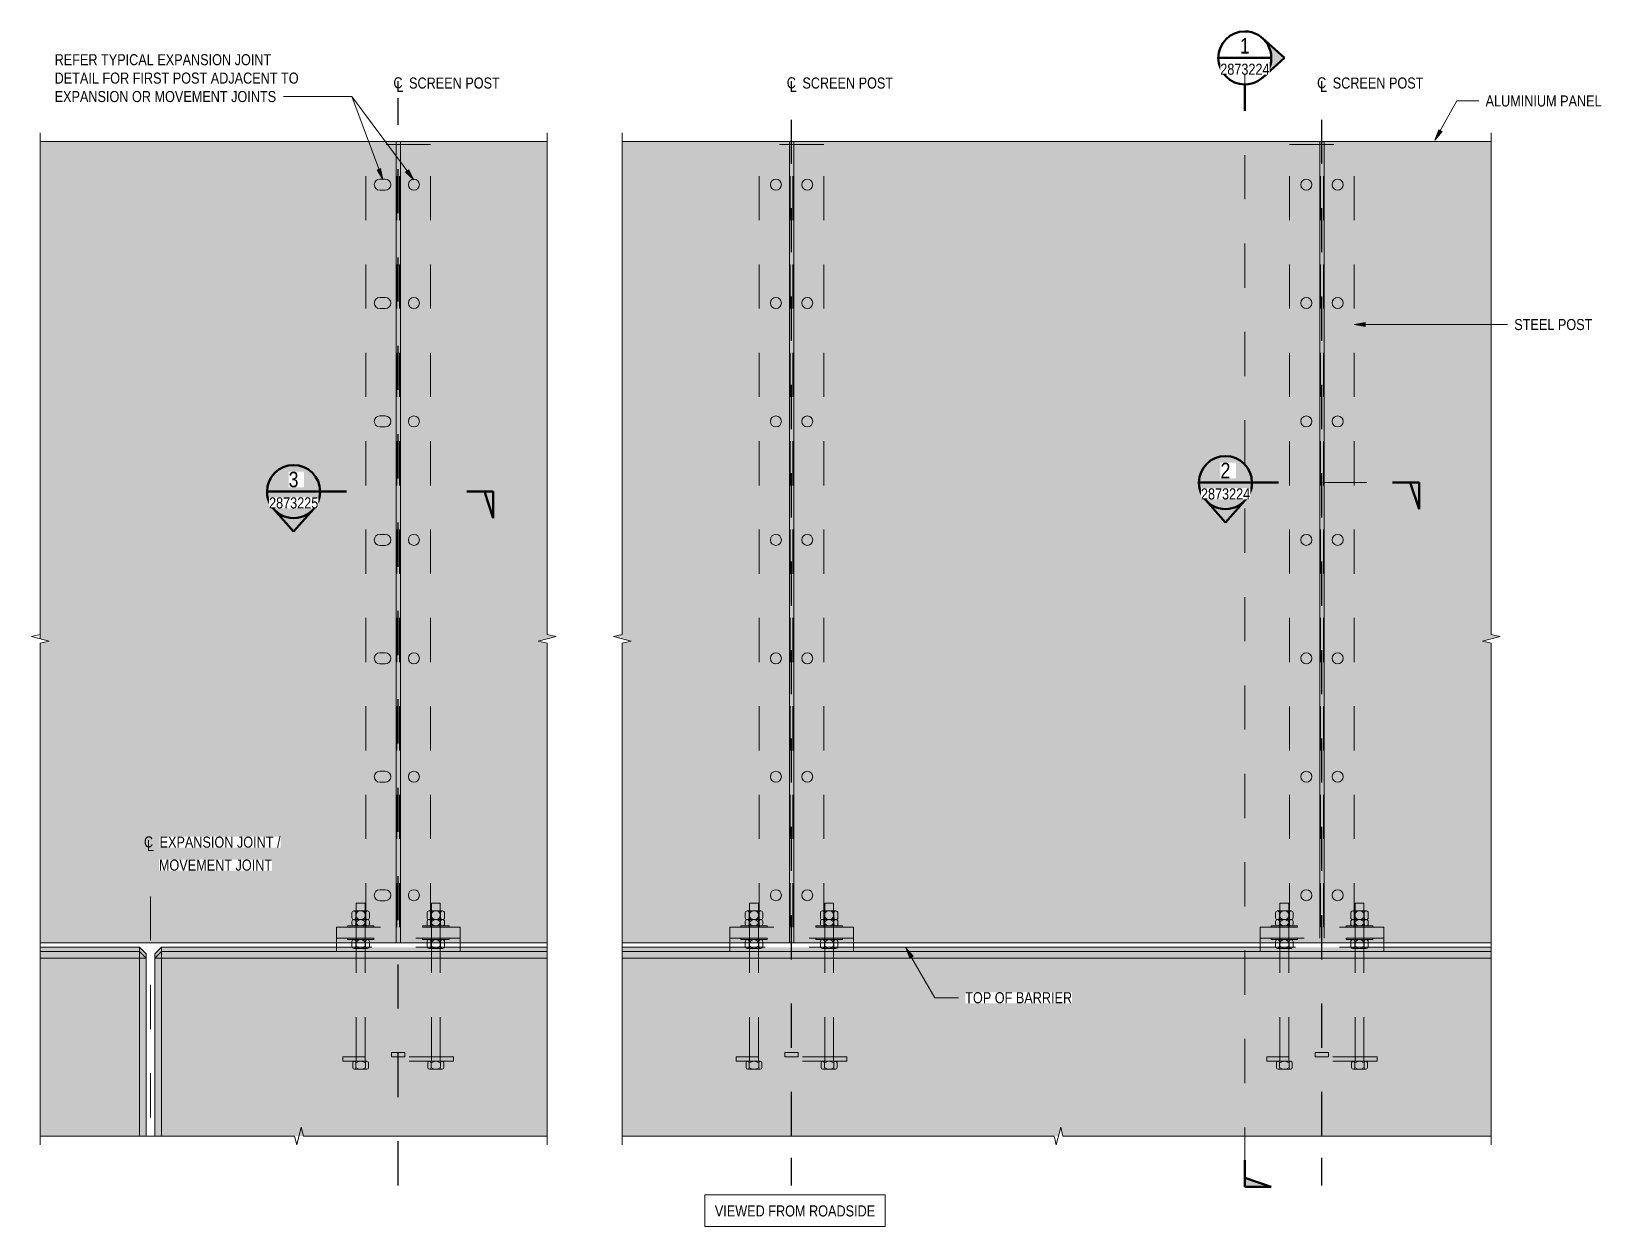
# Model space of a CAD drawing. Header units: metres. Extents: x 2.5 to 15.5, y -5.5 to 5.4.
# Drawn here: x 4.738 to 8.291, y -3.149 to -0.444 of the extents above; entities that cross this region are included whole.
import ezdxf

# ---------------------------------------------------------------- set-up
doc = ezdxf.new("R2010")
doc.units = ezdxf.units.M
for name, pattern in [('Dot_Section Line', [0.02, 0, -0.02]), ('JacobsCenter', [0.015, 0.009, -0.0015, 0.003, -0.0015]), ('JacobsDash', [0.0045, 0.003, -0.0015])]:
    doc.linetypes.add(name, pattern=pattern)
for name, color, linetype, lineweight in [('A-ANNO-NOTE', 7, 'Continuous', 9), ('A-DETL', 7, 'Continuous', 13), ('A-DETL-GENF', 7, 'Continuous', 9), ('G-ANNO-SYMB', 7, 'Continuous', 9), ('G-ANNO-TEXT', 7, 'Continuous', 9)]:
    doc.layers.add(name, color=color, linetype=linetype, lineweight=lineweight)
doc.styles.add('Arial Narrow_1', font='ARIALN.TTF', dxfattribs={"height": 0.0025})
doc.styles.add('Arial Narrow_3', font='ARIALN.TTF', dxfattribs={"height": 0.025})
doc.styles.add('Arial Narrow_4', font='ARIALN.TTF', dxfattribs={"height": 0.035})

msp = doc.modelspace()

# ---------------------------------------------------------------- texts
at = {"layer": 'G-ANNO-TEXT', "insert": (4.7907985, -0.4959817), "char_height": 0.025, "attachment_point": 1, "style": 'Arial Narrow_3', "bg_fill": 3, "box_fill_scale": 1, "bg_fill_color": 256, "bg_fill_true_color": 13158600, "bg_fill_transparency": 0}
msp.add_mtext('REFER TYPICAL EXPANSION JOINT ', dxfattribs=at)

# ---------------------------------------------------------------- blocks, each defined once
blk = doc.blocks.new('CS_DET_BreakLine_ViewScale1 - CS_Std BreakLine-6057638-DRG-2873224 - TYPICAL ELEVATION SCREEN POSTS')
at = {"layer": 'A-DETL-GENF', "lineweight": 18}
for p, q in [((0.0238, 0), (0.5754, 0)), ((0.5754, 0), (0.5804, -0.02)), ((0.5804, -0.02), (0.5904, 0.02)), ((0.5904, 0.02), (0.5954, 0)), ((0.5954, 0), (1.1708, 0))]:
    blk.add_line(p, q, dxfattribs=at)
blk = doc.blocks.new('CS_DET_BreakLine_ViewScale1 - CS_Std BreakLine-5790251-DRG-2873224 - TYPICAL ELEVATION SCREEN POSTS')
at = {"layer": 'A-DETL-GENF', "lineweight": 18}
for p, q in [((0.0078, 0), (0.9769, 0)), ((0.9769, 0), (0.9819, -0.02)), ((0.9819, -0.02), (0.9919, 0.02)), ((0.9919, 0.02), (0.9969, 0)), ((0.9969, 0), (1.9738, 0))]:
    blk.add_line(p, q, dxfattribs=at)
blk = doc.blocks.new('CS_DET_BreakLine_ViewScale1 - CS_Std BreakLine-6057636-DRG-2873224 - TYPICAL ELEVATION SCREEN POSTS')
at = {"layer": 'A-DETL-GENF', "lineweight": 18}
for p, q in [((1.1153, 0), (-0.02, 0)), ((1.1203, 0.02), (1.1153, 0)), ((1.1303, -0.02), (1.1203, 0.02)), ((1.1353, 0), (1.1303, -0.02)), ((2.2707, 0), (1.1353, 0))]:
    blk.add_line(p, q, dxfattribs=at)
blk = doc.blocks.new('CS_DET_BreakLine_ViewScale1 - CS_Std BreakLine-6057637-DRG-2873224 - TYPICAL ELEVATION SCREEN POSTS')
at = {"layer": 'A-DETL-GENF', "lineweight": 18}
for p, q in [((-0.02, 0), (1.1153, 0)), ((1.1153, 0), (1.1203, -0.02)), ((1.1203, -0.02), (1.1303, 0.02)), ((1.1303, 0.02), (1.1353, 0)), ((1.1353, 0), (2.2707, 0))]:
    blk.add_line(p, q, dxfattribs=at)
blk = doc.blocks.new('CS_DET_BreakLine_ViewScale1 - CS_Std BreakLine-V1-DRG-2873224 - TYPICAL ELEVATION SCREEN POSTS')
at = {"layer": 'A-DETL-GENF', "lineweight": 18}
for p, q in [((-0.02, 0), (1.1153, 0)), ((1.1153, 0), (1.1203, -0.02)), ((1.1203, -0.02), (1.1303, 0.02)), ((1.1303, 0.02), (1.1353, 0)), ((1.1353, 0), (2.2707, 0))]:
    blk.add_line(p, q, dxfattribs=at)
blk = doc.blocks.new('CS_Annot_Centreline Symbol4 - CS_Annot_Centreline Symbol-6057300-DRG-2873224 - TYPICAL ELEVATION SCREEN POSTS')
at = {"layer": 'A-ANNO-NOTE', "char_height": 0.0025, "attachment_point": 1, "style": 'Arial Narrow_1'}
for s, insert, width in [('C  ', (-0.00109, 0.00476), 0.0044093), ('L', (-0.00041, 0.00392), 0.0019241)]:
    blk.add_mtext(s, dxfattribs=dict(at, insert=insert, width=width))
blk = doc.blocks.new('Drafting View - sectionTail-4870194-DRG-2873224 - TYPICAL ELEVATION SCREEN POSTS')
at = {"layer": 'G-ANNO-SYMB'}
blk.add_hatch(color=256, dxfattribs=at).paths.add_polyline_path([(-0.006, 0.006), (-0.004, 0), (-0.006, 0)])
at = {"layer": 'G-ANNO-SYMB', "lineweight": 50}
for p, q in [((-0.006, 0.006), (-0.006, 0)), ((-0.004, 0), (-0.006, 0.006)), ((-0.006, 0), (-0.004, 0)), ((-0.006, 0), (0, 0))]:
    blk.add_line(p, q, dxfattribs=at)
blk = doc.blocks.new('Drafting View - SectionHead-4898858-DRG-2873224 - TYPICAL ELEVATION SCREEN POSTS')
at = {"layer": 'G-ANNO-SYMB'}
h = blk.add_hatch(color=256, dxfattribs=at)
edge = h.paths.add_edge_path()
edge.add_line((-0.002, 0.009), (0.00247, 0.004))
edge.add_arc((-0.002, 0), 0.006, 41.8277, 138.1723)
edge.add_line((-0.00647, 0.004), (-0.002, 0.009))
at = {"layer": 'G-ANNO-SYMB', "lineweight": 50}
for p, q in [((-0.002, 0.009), (-0.00647, 0.004)), ((0.00247, 0.004), (-0.002, 0.009)), ((0.004, 0), (0.01, 0))]:
    blk.add_line(p, q, dxfattribs=at)
for start, end in [(360, 180), (180, 360)]:
    blk.add_arc((-0.002, 0), 0.006, start, end, dxfattribs=at)

# ---------------------------------------------------------------- hatches: boundary and pattern name
at = {"layer": 'A-DETL-GENF', "true_color": 0xebebeb}
for points in [[(5.3386461, -2.5067382), (5.9052423, -2.5067382), (5.9052423, -1.8289896), (5.8852423, -1.8239896), (5.9252423, -1.8139896), (5.9052423, -1.8089896), (5.9052423, -0.6936531), (4.7582423, -0.6936531), (4.7582423, -1.8189896), (4.7782423, -1.8239896), (4.7582423, -1.8289896), (4.7582423, -2.5067382), (4.7782423, -2.5067382)], [(6.0752423, -2.5067382), (8.0412423, -2.5067382), (8.0412423, -1.8289896), (8.0212423, -1.8239896), (8.0612423, -1.8139896), (8.0412423, -1.8089896), (8.0412423, -0.6936531), (6.0752423, -0.6936531), (6.0752423, -1.8089896), (6.0552423, -1.8139896), (6.0952423, -1.8239896), (6.0752423, -1.8289896)]]:
    msp.add_hatch(color=7, dxfattribs=at).paths.add_polyline_path(points)
at = {"layer": 'A-DETL-GENF', "true_color": 0xffffff}
for points in [[(4.9978378, -2.9443261), (4.9978378, -2.5317382), (4.9828378, -2.5167382), (4.7582423, -2.5167382), (4.7582423, -2.9443261)], [(5.3536461, -2.9443261), (5.9052423, -2.9443261), (5.9052423, -2.5167382), (5.0328378, -2.5167382), (5.0178378, -2.5319563), (5.0178378, -2.9443261), (5.3436461, -2.9443261)], [(8.0412423, -2.9443261), (8.0412423, -2.5167382), (6.0752423, -2.5167382), (6.0752423, -2.9443261), (7.0621461, -2.9443261), (7.0671461, -2.9243261), (7.0721461, -2.9443261), (7.7982423, -2.9443261)]]:
    msp.add_hatch(color=7, dxfattribs=at).paths.add_polyline_path(points)
at = {"layer": 'G-ANNO-TEXT'}
for points in [[(7.9140618, -0.690791), (7.9301171, -0.6711273), (7.9224235, -0.6668219)], [(5.5331056, -0.7796212), (5.5284956, -0.7546576), (5.5202355, -0.7577398)], [(5.6035265, -0.7801217), (5.5921091, -0.7574485), (5.585043, -0.7627209)], [(7.7311221, -1.1077762), (7.7561221, -1.1121844), (7.7561221, -1.1033681)], [(6.7167799, -2.5180107), (6.7255377, -2.5418378), (6.7331589, -2.5374055)]]:
    msp.add_hatch(color=256, dxfattribs=at).paths.add_polyline_path(points)

# ---------------------------------------------------------------- linework, layer by layer
at = {"layer": 'A-DETL', "linetype": 'JacobsCenter', "lineweight": 25}
for p, q in [((5.5682423, -3.0558361), (5.5682423, -0.5958361)), ((6.4582423, -2.9443261), (6.4582423, -0.5958361)), ((7.6582423, -2.9443261), (7.6582423, -0.5958361)), ((6.4582423, -3.0558361), (6.4582423, -2.9936384)), ((7.6582423, -3.0558361), (7.6582423, -2.9936384))]:
    msp.add_line(p, q, dxfattribs=at)
at = {"layer": 'A-DETL', "lineweight": 9}
for p, q in [((5.9052423, -0.6936531), (4.7582423, -0.6936531)), ((5.5632423, -2.5067382), (5.5632423, -0.6936531)), ((5.5732423, -2.5067382), (5.5732423, -0.6936531)), ((8.0412423, -0.6936531), (6.0752423, -0.6936531)), ((6.4532423, -2.5067382), (6.4532423, -0.6936531)), ((6.4632423, -2.5067382), (6.4632423, -0.6936531)), ((7.6532423, -2.4967382), (7.6532423, -0.6936531)), ((7.6632423, -2.4967382), (7.6632423, -0.6936531)), ((4.7582423, -1.8089896), (4.7582423, -1.8189896)), ((4.7582423, -2.5067382), (5.9052423, -2.5067382)), ((6.0752423, -2.5067382), (8.0412423, -2.5067382))]:
    msp.add_line(p, q, dxfattribs=at)
at = {"layer": 'A-DETL', "linetype": 'JacobsDash', "lineweight": 9}
for p, q in [((5.4952423, -2.4717382), (5.4952423, -0.7004807)), ((5.6412423, -0.7004807), (5.4952423, -0.7004807)), ((5.5650423, -2.4717382), (5.5650423, -0.7004807)), ((5.5714423, -2.4717382), (5.5714423, -0.7004807)), ((5.6412423, -2.4717382), (5.6412423, -0.7004807)), ((6.3852423, -2.4717382), (6.3852423, -0.7004807)), ((6.5312423, -0.7004807), (6.3852423, -0.7004807)), ((6.4550423, -2.4717382), (6.4550423, -0.7004807)), ((6.4614423, -2.4717382), (6.4614423, -0.7004807)), ((6.5312423, -2.4717382), (6.5312423, -0.7004807)), ((7.5852423, -2.4717382), (7.5852423, -0.7004807)), ((7.5852423, -0.7004807), (7.7312423, -0.7004807)), ((7.6550423, -2.4717382), (7.6550423, -0.7004807)), ((7.6614423, -2.4717382), (7.6614423, -0.7004807)), ((7.7312423, -2.4717382), (7.7312423, -0.7004807)), ((5.4282423, -2.4717382), (5.7082423, -2.4717382)), ((5.4282423, -2.4717382), (5.4282423, -2.4967382)), ((5.7082423, -2.4717382), (5.7082423, -2.4967382)), ((6.3182423, -2.4717382), (6.5982423, -2.4717382)), ((6.3182423, -2.4717382), (6.3182423, -2.4967382)), ((6.5982423, -2.4717382), (6.5982423, -2.4967382)), ((7.7982423, -2.4717382), (7.5182423, -2.4717382)), ((7.5182423, -2.4717382), (7.5182423, -2.4967382)), ((7.7982423, -2.4717382), (7.7982423, -2.4967382)), ((5.7082423, -2.4967382), (5.4282423, -2.4967382)), ((5.7082423, -2.5167382), (5.4282423, -2.5167382)), ((6.5982423, -2.4967382), (6.3182423, -2.4967382)), ((6.5982423, -2.5167382), (6.3182423, -2.5167382)), ((7.5182423, -2.4967382), (7.7982423, -2.4967382)), ((7.7982423, -2.5167382), (7.5182423, -2.5167382))]:
    msp.add_line(p, q, dxfattribs=at)
at = {"layer": 'A-DETL', "lineweight": 18}
for p, q in [((5.5390336, -0.7786215), (5.5265336, -0.7786215)), ((5.5265336, -0.8036215), (5.5390336, -0.8036215)), ((5.5390336, -1.0466215), (5.5265336, -1.0466215)), ((5.5265336, -1.0716215), (5.5390336, -1.0716215)), ((5.5390336, -1.3146215), (5.5265336, -1.3146215)), ((5.5265336, -1.3396215), (5.5390336, -1.3396215)), ((5.5390336, -1.5826215), (5.5265336, -1.5826215)), ((5.5265336, -1.6076215), (5.5390336, -1.6076215)), ((5.5390336, -1.8506215), (5.5265336, -1.8506215)), ((5.5265336, -1.8756215), (5.5390336, -1.8756215)), ((5.5390336, -2.1186215), (5.5265336, -2.1186215)), ((5.5265336, -2.1436215), (5.5390336, -2.1436215)), ((5.5390336, -2.3866215), (5.5265336, -2.3866215)), ((5.5265336, -2.4116215), (5.5390336, -2.4116215)), ((5.4635063, -2.4390382), (5.4635063, -2.4499702)), ((5.4679403, -2.4346042), (5.4985443, -2.4346042)), ((5.4723743, -2.4390382), (5.4723743, -2.4499702)), ((5.4723743, -2.4435066), (5.4723743, -2.4455019)), ((5.4932423, -2.4174599), (5.4732423, -2.4174599)), ((5.4732423, -2.4174599), (5.4732423, -2.5183334)), ((5.4932423, -2.4174599), (5.4932423, -2.5177884)), ((5.4941103, -2.4390382), (5.4941103, -2.4499702)), ((5.4941103, -2.4435066), (5.4941103, -2.4455019)), ((5.5029783, -2.4390382), (5.5029783, -2.4499702)), ((5.6335063, -2.4390382), (5.6335063, -2.4499702)), ((5.6379403, -2.4346042), (5.6685443, -2.4346042)), ((5.6423743, -2.4390382), (5.6423743, -2.4499702)), ((5.6423743, -2.4435066), (5.6423743, -2.4455019)), ((5.6432423, -2.4174599), (5.6632423, -2.4174599)), ((5.6432423, -2.4174599), (5.6432423, -2.5177884)), ((5.6632423, -2.4174599), (5.6632423, -2.5183334)), ((5.6641103, -2.4390382), (5.6641103, -2.4499702)), ((5.6641103, -2.4435066), (5.6641103, -2.4455019)), ((5.6729783, -2.4390382), (5.6729783, -2.4499702)), ((6.3535063, -2.4390382), (6.3535063, -2.4499702)), ((6.3579403, -2.4346042), (6.3885443, -2.4346042)), ((6.3623743, -2.4390382), (6.3623743, -2.4499702)), ((6.3623743, -2.4435066), (6.3623743, -2.4455019)), ((6.3832423, -2.4174599), (6.3632423, -2.4174599)), ((6.3632423, -2.4174599), (6.3632423, -2.5183334)), ((6.3832423, -2.4174599), (6.3632423, -2.4174599)), ((6.3832423, -2.4174599), (6.3832423, -2.5177884)), ((6.3841103, -2.4390382), (6.3841103, -2.4499702)), ((6.3841103, -2.4435066), (6.3841103, -2.4455019)), ((6.3929783, -2.4390382), (6.3929783, -2.4499702)), ((6.5235063, -2.4390382), (6.5235063, -2.4499702)), ((6.5279403, -2.4346042), (6.5585443, -2.4346042)), ((6.5323743, -2.4390382), (6.5323743, -2.4499702)), ((6.5323743, -2.4435066), (6.5323743, -2.4455019)), ((6.5332423, -2.4174599), (6.5532423, -2.4174599)), ((6.5332423, -2.4174599), (6.5332423, -2.5177884)), ((6.5332423, -2.4174599), (6.5532423, -2.4174599)), ((6.5532423, -2.4174599), (6.5532423, -2.5183334)), ((6.5541103, -2.4390382), (6.5541103, -2.4499702)), ((6.5541103, -2.4435066), (6.5541103, -2.4455019)), ((6.5629783, -2.4390382), (6.5629783, -2.4499702)), ((7.5535063, -2.4390382), (7.5535063, -2.4499702)), ((7.5579403, -2.4346042), (7.5885443, -2.4346042)), ((7.5623743, -2.4390382), (7.5623743, -2.4499702)), ((7.5623743, -2.4435066), (7.5623743, -2.4455019)), ((7.5832423, -2.4174599), (7.5632423, -2.4174599)), ((7.5632423, -2.4174599), (7.5632423, -2.5183334)), ((7.5832423, -2.4174599), (7.5832423, -2.5177884)), ((7.5841103, -2.4390382), (7.5841103, -2.4499702)), ((7.5841103, -2.4435066), (7.5841103, -2.4455019)), ((7.5929783, -2.4390382), (7.5929783, -2.4499702)), ((7.7235063, -2.4390382), (7.7235063, -2.4499702)), ((7.7279403, -2.4346042), (7.7585443, -2.4346042)), ((7.7323743, -2.4390382), (7.7323743, -2.4499702)), ((7.7323743, -2.4435066), (7.7323743, -2.4455019)), ((7.7332423, -2.4174599), (7.7532423, -2.4174599)), ((7.7332423, -2.4174599), (7.7332423, -2.5177884)), ((7.7532423, -2.4174599), (7.7532423, -2.5183334)), ((7.7541103, -2.4390382), (7.7541103, -2.4499702)), ((7.7541103, -2.4435066), (7.7541103, -2.4455019)), ((7.7629783, -2.4390382), (7.7629783, -2.4499702)), ((5.5132423, -2.4687382), (5.4532423, -2.4687382)), ((5.4532423, -2.4687382), (5.4532423, -2.4717382)), ((5.4532423, -2.4717382), (5.5132423, -2.4717382)), ((5.4635063, -2.4588382), (5.4635063, -2.4643042)), ((5.4679403, -2.4544042), (5.4985443, -2.4544042)), ((5.4679403, -2.4544042), (5.4985443, -2.4544042)), ((5.4679403, -2.4544042), (5.4985443, -2.4544042)), ((5.4679403, -2.4687382), (5.4985443, -2.4687382)), ((5.4679403, -2.4687382), (5.4985443, -2.4687382)), ((5.4723743, -2.4578406), (5.4723743, -2.4598359)), ((5.4723743, -2.4588382), (5.4723743, -2.4643042)), ((5.4941103, -2.4578406), (5.4941103, -2.4598359)), ((5.4941103, -2.4588382), (5.4941103, -2.4643042)), ((5.5029783, -2.4588382), (5.5029783, -2.4643042)), ((5.5132423, -2.4717382), (5.5132423, -2.4687382)), ((5.6232423, -2.4687382), (5.6832423, -2.4687382)), ((5.6232423, -2.4717382), (5.6232423, -2.4687382)), ((5.6832423, -2.4717382), (5.6232423, -2.4717382)), ((5.6335063, -2.4588382), (5.6335063, -2.4643042)), ((5.6379403, -2.4544042), (5.6685443, -2.4544042)), ((5.6379403, -2.4544042), (5.6685443, -2.4544042)), ((5.6379403, -2.4544042), (5.6685443, -2.4544042)), ((5.6379403, -2.4687382), (5.6685443, -2.4687382)), ((5.6379403, -2.4687382), (5.6685443, -2.4687382)), ((5.6423743, -2.4578406), (5.6423743, -2.4598359)), ((5.6423743, -2.4588382), (5.6423743, -2.4643042)), ((5.6641103, -2.4578406), (5.6641103, -2.4598359)), ((5.6641103, -2.4588382), (5.6641103, -2.4643042)), ((5.6729783, -2.4588382), (5.6729783, -2.4643042)), ((5.6832423, -2.4687382), (5.6832423, -2.4717382)), ((6.4032423, -2.4687382), (6.3432423, -2.4687382)), ((6.3432423, -2.4687382), (6.3432423, -2.4717382)), ((6.3432423, -2.4717382), (6.4032423, -2.4717382)), ((6.3535063, -2.4588382), (6.3535063, -2.4643042)), ((6.3579403, -2.4544042), (6.3885443, -2.4544042)), ((6.3579403, -2.4544042), (6.3885443, -2.4544042)), ((6.3579403, -2.4544042), (6.3885443, -2.4544042)), ((6.3579403, -2.4687382), (6.3885443, -2.4687382)), ((6.3579403, -2.4687382), (6.3885443, -2.4687382)), ((6.3623743, -2.4578406), (6.3623743, -2.4598359)), ((6.3623743, -2.4588382), (6.3623743, -2.4643042)), ((6.3841103, -2.4578406), (6.3841103, -2.4598359)), ((6.3841103, -2.4588382), (6.3841103, -2.4643042)), ((6.3929783, -2.4588382), (6.3929783, -2.4643042)), ((6.4032423, -2.4717382), (6.4032423, -2.4687382)), ((6.5132423, -2.4687382), (6.5732423, -2.4687382)), ((6.5132423, -2.4717382), (6.5132423, -2.4687382)), ((6.5732423, -2.4717382), (6.5132423, -2.4717382)), ((6.5235063, -2.4588382), (6.5235063, -2.4643042)), ((6.5279403, -2.4544042), (6.5585443, -2.4544042)), ((6.5279403, -2.4544042), (6.5585443, -2.4544042)), ((6.5279403, -2.4544042), (6.5585443, -2.4544042)), ((6.5279403, -2.4687382), (6.5585443, -2.4687382)), ((6.5279403, -2.4687382), (6.5585443, -2.4687382)), ((6.5323743, -2.4578406), (6.5323743, -2.4598359)), ((6.5323743, -2.4588382), (6.5323743, -2.4643042)), ((6.5541103, -2.4578406), (6.5541103, -2.4598359)), ((6.5541103, -2.4588382), (6.5541103, -2.4643042)), ((6.5629783, -2.4588382), (6.5629783, -2.4643042)), ((6.5732423, -2.4687382), (6.5732423, -2.4717382)), ((7.6032423, -2.4687382), (7.5432423, -2.4687382)), ((7.5432423, -2.4687382), (7.5432423, -2.4717382)), ((7.5432423, -2.4717382), (7.6032423, -2.4717382)), ((7.5535063, -2.4588382), (7.5535063, -2.4643042)), ((7.5579403, -2.4544042), (7.5885443, -2.4544042)), ((7.5579403, -2.4544042), (7.5885443, -2.4544042)), ((7.5579403, -2.4544042), (7.5885443, -2.4544042)), ((7.5579403, -2.4687382), (7.5885443, -2.4687382)), ((7.5579403, -2.4687382), (7.5885443, -2.4687382)), ((7.5623743, -2.4578406), (7.5623743, -2.4598359)), ((7.5623743, -2.4588382), (7.5623743, -2.4643042)), ((7.5841103, -2.4578406), (7.5841103, -2.4598359)), ((7.5841103, -2.4588382), (7.5841103, -2.4643042)), ((7.5929783, -2.4588382), (7.5929783, -2.4643042)), ((7.6032423, -2.4717382), (7.6032423, -2.4687382)), ((7.7132423, -2.4687382), (7.7732423, -2.4687382)), ((7.7132423, -2.4717382), (7.7132423, -2.4687382)), ((7.7732423, -2.4717382), (7.7132423, -2.4717382)), ((7.7235063, -2.4588382), (7.7235063, -2.4643042)), ((7.7279403, -2.4544042), (7.7585443, -2.4544042)), ((7.7279403, -2.4544042), (7.7585443, -2.4544042)), ((7.7279403, -2.4544042), (7.7585443, -2.4544042)), ((7.7279403, -2.4687382), (7.7585443, -2.4687382)), ((7.7279403, -2.4687382), (7.7585443, -2.4687382)), ((7.7323743, -2.4578406), (7.7323743, -2.4598359)), ((7.7323743, -2.4588382), (7.7323743, -2.4643042)), ((7.7541103, -2.4578406), (7.7541103, -2.4598359)), ((7.7541103, -2.4588382), (7.7541103, -2.4643042)), ((7.7629783, -2.4588382), (7.7629783, -2.4643042)), ((7.7732423, -2.4687382), (7.7732423, -2.4717382)), ((4.9828378, -2.5167382), (4.7582423, -2.5167382)), ((4.7582423, -2.5167382), (4.7582423, -2.9443261)), ((4.9978378, -2.5317382), (4.9828378, -2.5167382)), ((4.9828378, -2.5167382), (4.9828378, -2.9443261)), ((4.9828378, -2.5167382), (4.9978378, -2.5317382)), ((5.0328378, -2.5167382), (5.0178378, -2.5319563)), ((5.0178378, -2.5319563), (5.0328378, -2.5167382)), ((5.4282423, -2.5167382), (5.0328378, -2.5167382)), ((5.0328378, -2.5167382), (5.0328378, -2.9443261)), ((5.4532423, -2.4967382), (5.5132423, -2.4967382)), ((5.4532423, -2.4997382), (5.4532423, -2.4967382)), ((5.5132423, -2.4997382), (5.4532423, -2.4997382)), ((5.4635063, -2.5041722), (5.4635063, -2.5151042)), ((5.4679403, -2.4997382), (5.4985443, -2.4997382)), ((5.4679403, -2.5195382), (5.4985443, -2.5195382)), ((5.4679403, -2.5195382), (5.4985443, -2.5195382)), ((5.4679403, -2.5195382), (5.4985443, -2.5195382)), ((5.4723743, -2.5041722), (5.4723743, -2.5151042)), ((5.4723743, -2.5086406), (5.4723743, -2.5106359)), ((5.4941103, -2.5041722), (5.4941103, -2.5151042)), ((5.4941103, -2.5086406), (5.4941103, -2.5106359)), ((5.5029783, -2.5041722), (5.5029783, -2.5151042)), ((5.5132423, -2.4967382), (5.5132423, -2.4997382)), ((5.6232423, -2.4967382), (5.6232423, -2.4997382)), ((5.6832423, -2.4967382), (5.6232423, -2.4967382)), ((5.6232423, -2.4997382), (5.6832423, -2.4997382)), ((5.6335063, -2.5041722), (5.6335063, -2.5151042)), ((5.6379403, -2.4997382), (5.6685443, -2.4997382)), ((5.6379403, -2.5195382), (5.6685443, -2.5195382)), ((5.6379403, -2.5195382), (5.6685443, -2.5195382)), ((5.6379403, -2.5195382), (5.6685443, -2.5195382)), ((5.6423743, -2.5041722), (5.6423743, -2.5151042)), ((5.6423743, -2.5086406), (5.6423743, -2.5106359)), ((5.6641103, -2.5041722), (5.6641103, -2.5151042)), ((5.6641103, -2.5086406), (5.6641103, -2.5106359)), ((5.6729783, -2.5041722), (5.6729783, -2.5151042)), ((5.6832423, -2.4997382), (5.6832423, -2.4967382)), ((5.9052423, -2.5167382), (5.7082423, -2.5167382)), ((6.3182423, -2.5167382), (6.0752423, -2.5167382)), ((6.3432423, -2.4967382), (6.4032423, -2.4967382)), ((6.3432423, -2.4997382), (6.3432423, -2.4967382)), ((6.4032423, -2.4997382), (6.3432423, -2.4997382)), ((6.3535063, -2.5041722), (6.3535063, -2.5151042)), ((6.3579403, -2.4997382), (6.3885443, -2.4997382)), ((6.3579403, -2.5195382), (6.3885443, -2.5195382)), ((6.3579403, -2.5195382), (6.3885443, -2.5195382)), ((6.3579403, -2.5195382), (6.3885443, -2.5195382)), ((6.3623743, -2.5041722), (6.3623743, -2.5151042)), ((6.3623743, -2.5086406), (6.3623743, -2.5106359)), ((6.3841103, -2.5041722), (6.3841103, -2.5151042)), ((6.3841103, -2.5086406), (6.3841103, -2.5106359)), ((6.3929783, -2.5041722), (6.3929783, -2.5151042)), ((6.4032423, -2.4967382), (6.4032423, -2.4997382)), ((6.5132423, -2.4967382), (6.5132423, -2.4997382)), ((6.5732423, -2.4967382), (6.5132423, -2.4967382)), ((6.5132423, -2.4997382), (6.5732423, -2.4997382)), ((6.5235063, -2.5041722), (6.5235063, -2.5151042)), ((6.5279403, -2.4997382), (6.5585443, -2.4997382)), ((6.5279403, -2.5195382), (6.5585443, -2.5195382)), ((6.5279403, -2.5195382), (6.5585443, -2.5195382)), ((6.5279403, -2.5195382), (6.5585443, -2.5195382)), ((6.5323743, -2.5041722), (6.5323743, -2.5151042)), ((6.5323743, -2.5086406), (6.5323743, -2.5106359)), ((6.5541103, -2.5041722), (6.5541103, -2.5151042)), ((6.5541103, -2.5086406), (6.5541103, -2.5106359)), ((6.5629783, -2.5041722), (6.5629783, -2.5151042)), ((6.5732423, -2.4997382), (6.5732423, -2.4967382)), ((7.5182423, -2.5167382), (6.5982423, -2.5167382)), ((7.5432423, -2.4967382), (7.6032423, -2.4967382)), ((7.5432423, -2.4997382), (7.5432423, -2.4967382)), ((7.6032423, -2.4997382), (7.5432423, -2.4997382)), ((7.5535063, -2.5041722), (7.5535063, -2.5151042)), ((7.5579403, -2.4997382), (7.5885443, -2.4997382)), ((7.5579403, -2.5195382), (7.5885443, -2.5195382)), ((7.5579403, -2.5195382), (7.5885443, -2.5195382)), ((7.5579403, -2.5195382), (7.5885443, -2.5195382)), ((7.5623743, -2.5041722), (7.5623743, -2.5151042)), ((7.5623743, -2.5086406), (7.5623743, -2.5106359)), ((7.5841103, -2.5041722), (7.5841103, -2.5151042)), ((7.5841103, -2.5086406), (7.5841103, -2.5106359)), ((7.5929783, -2.5041722), (7.5929783, -2.5151042)), ((7.6032423, -2.4967382), (7.6032423, -2.4997382)), ((7.7132423, -2.4967382), (7.7132423, -2.4997382)), ((7.7732423, -2.4967382), (7.7132423, -2.4967382)), ((7.7132423, -2.4997382), (7.7732423, -2.4997382)), ((7.7235063, -2.5041722), (7.7235063, -2.5151042)), ((7.7279403, -2.4997382), (7.7585443, -2.4997382)), ((7.7279403, -2.5195382), (7.7585443, -2.5195382)), ((7.7279403, -2.5195382), (7.7585443, -2.5195382)), ((7.7279403, -2.5195382), (7.7585443, -2.5195382)), ((7.7323743, -2.5041722), (7.7323743, -2.5151042)), ((7.7323743, -2.5086406), (7.7323743, -2.5106359)), ((7.7541103, -2.5041722), (7.7541103, -2.5151042)), ((7.7541103, -2.5086406), (7.7541103, -2.5106359)), ((7.7629783, -2.5041722), (7.7629783, -2.5151042)), ((7.7732423, -2.4997382), (7.7732423, -2.4967382)), ((8.0412423, -2.5167382), (7.7982423, -2.5167382)), ((4.9828378, -2.5267382), (4.7582423, -2.5267382)), ((4.9980558, -2.5419563), (4.7582423, -2.5419563)), ((4.9828378, -2.5267382), (4.9978378, -2.5417382)), ((4.9978378, -2.9443261), (4.9978378, -2.5317382)), ((5.0178378, -2.5419563), (5.0328378, -2.5267382)), ((5.0178378, -2.5319563), (5.0178378, -2.9443261)), ((5.9052423, -2.5419563), (5.0178378, -2.5419563)), ((5.0328378, -2.5267382), (5.9052423, -2.5267382)), ((6.0752423, -2.5267382), (8.0412423, -2.5267382)), ((8.0412423, -2.5419563), (6.0752423, -2.5419563)), ((5.4652423, -2.7893004), (5.4652423, -2.7786904)), ((5.4689373, -2.7929954), (5.4963273, -2.7929954)), ((5.4726323, -2.7893004), (5.4726323, -2.7786904)), ((5.4938523, -2.7893004), (5.4938523, -2.7786904)), ((5.5012423, -2.7893004), (5.5012423, -2.7786904)), ((5.6352423, -2.7893004), (5.6352423, -2.7786904)), ((5.6675473, -2.7929954), (5.6401573, -2.7929954)), ((5.6426323, -2.7893004), (5.6426323, -2.7786904)), ((5.6638523, -2.7893004), (5.6638523, -2.7786904)), ((5.6712423, -2.7893004), (5.6712423, -2.7786904)), ((6.3552423, -2.7893004), (6.3552423, -2.7786904)), ((6.3589373, -2.7929954), (6.3863273, -2.7929954)), ((6.3626323, -2.7893004), (6.3626323, -2.7786904)), ((6.3838523, -2.7893004), (6.3838523, -2.7786904)), ((6.3912423, -2.7893004), (6.3912423, -2.7786904)), ((6.5252423, -2.7893004), (6.5252423, -2.7786904)), ((6.5575473, -2.7929954), (6.5301573, -2.7929954)), ((6.5326323, -2.7893004), (6.5326323, -2.7786904)), ((6.5538523, -2.7893004), (6.5538523, -2.7786904)), ((6.5612423, -2.7893004), (6.5612423, -2.7786904)), ((7.5552423, -2.7893004), (7.5552423, -2.7786904)), ((7.5589373, -2.7929954), (7.5863273, -2.7929954)), ((7.5626323, -2.7893004), (7.5626323, -2.7786904)), ((7.5838523, -2.7893004), (7.5838523, -2.7786904)), ((7.5912423, -2.7893004), (7.5912423, -2.7786904)), ((7.7252423, -2.7893004), (7.7252423, -2.7786904)), ((7.7575473, -2.7929954), (7.7301573, -2.7929954)), ((7.7326323, -2.7893004), (7.7326323, -2.7786904)), ((7.7538523, -2.7893004), (7.7538523, -2.7786904)), ((7.7612423, -2.7893004), (7.7612423, -2.7786904))]:
    msp.add_line(p, q, dxfattribs=at)
at = {"layer": 'A-DETL', "linetype": 'JacobsCenter', "lineweight": 18}
msp.add_line((5.0078378, -2.9019563), (5.0078378, -2.3269563), dxfattribs=at)
at = {"layer": 'A-DETL', "linetype": 'JacobsCenter'}
for p, q in [((5.4282423, -2.4967382), (5.4282423, -2.5267382)), ((5.7082423, -2.4967382), (5.7082423, -2.5267382)), ((6.3182423, -2.4967382), (6.3182423, -2.5267382)), ((6.5982423, -2.4967382), (6.5982423, -2.5267382)), ((7.5182423, -2.4967382), (7.5182423, -2.5267382)), ((7.7982423, -2.4967382), (7.7982423, -2.5267382))]:
    msp.add_line(p, q, dxfattribs=at)
at = {"layer": 'A-DETL', "linetype": 'JacobsDash', "lineweight": 18}
for p, q in [((5.4732423, -2.7749954), (5.4732423, -2.5183334)), ((5.4932423, -2.7749954), (5.4932423, -2.5177884)), ((5.6432423, -2.7749954), (5.6432423, -2.5177884)), ((5.6632423, -2.7749954), (5.6632423, -2.5183334)), ((6.3632423, -2.7749954), (6.3632423, -2.5183334)), ((6.3832423, -2.7749954), (6.3832423, -2.5177884)), ((6.5332423, -2.7749954), (6.5332423, -2.5177884)), ((6.5532423, -2.7749954), (6.5532423, -2.5183334)), ((7.5632423, -2.7749954), (7.5632423, -2.5183334)), ((7.5832423, -2.7749954), (7.5832423, -2.5177884)), ((7.7332423, -2.7749954), (7.7332423, -2.5177884)), ((7.7532423, -2.7749954), (7.7532423, -2.5183334)), ((5.6932423, -2.7649954), (5.4432423, -2.7649954)), ((5.4432423, -2.7749954), (5.4432423, -2.7649954)), ((5.5532423, -2.7649954), (5.5532423, -2.7549954)), ((5.5532423, -2.7549954), (5.5832423, -2.7549954)), ((5.5832423, -2.7649954), (5.5532423, -2.7649954)), ((5.5832423, -2.7549954), (5.5832423, -2.7649954)), ((5.6932423, -2.7749954), (5.6932423, -2.7649954)), ((6.5832423, -2.7649954), (6.3332423, -2.7649954)), ((6.3332423, -2.7749954), (6.3332423, -2.7649954)), ((6.4432423, -2.7649954), (6.4432423, -2.7549954)), ((6.4432423, -2.7549954), (6.4732423, -2.7549954)), ((6.4732423, -2.7649954), (6.4432423, -2.7649954)), ((6.4732423, -2.7549954), (6.4732423, -2.7649954)), ((6.5832423, -2.7749954), (6.5832423, -2.7649954)), ((7.7832423, -2.7649954), (7.5332423, -2.7649954)), ((7.5332423, -2.7749954), (7.5332423, -2.7649954)), ((7.6432423, -2.7649954), (7.6432423, -2.7549954)), ((7.6432423, -2.7549954), (7.6732423, -2.7549954)), ((7.6732423, -2.7649954), (7.6432423, -2.7649954)), ((7.6732423, -2.7549954), (7.6732423, -2.7649954)), ((7.7832423, -2.7749954), (7.7832423, -2.7649954)), ((5.6932423, -2.7749954), (5.4432423, -2.7749954)), ((5.4689373, -2.7749954), (5.4963273, -2.7749954)), ((5.6675473, -2.7749954), (5.6401573, -2.7749954)), ((6.5832423, -2.7749954), (6.3332423, -2.7749954)), ((6.3589373, -2.7749954), (6.3863273, -2.7749954)), ((6.5575473, -2.7749954), (6.5301573, -2.7749954)), ((7.7832423, -2.7749954), (7.5332423, -2.7749954)), ((7.5589373, -2.7749954), (7.5863273, -2.7749954)), ((7.7575473, -2.7749954), (7.7301573, -2.7749954))]:
    msp.add_line(p, q, dxfattribs=at)
at = {"layer": 'A-DETL', "lineweight": 18}
for centre in [(5.603701, -0.7911215), (6.4227836, -0.7911215), (6.493701, -0.7911215), (7.6227836, -0.7911215), (7.693701, -0.7911215), (5.603701, -1.0591215), (6.4227836, -1.0591215), (6.493701, -1.0591215), (7.6227836, -1.0591215), (7.693701, -1.0591215), (5.603701, -1.3271215), (6.4227836, -1.3271215), (6.493701, -1.3271215), (7.6227836, -1.3271215), (7.693701, -1.3271215), (5.603701, -1.5951215), (6.4227836, -1.5951215), (6.493701, -1.5951215), (7.6227836, -1.5951215), (7.693701, -1.5951215), (5.603701, -1.8631215), (6.4227836, -1.8631215), (6.493701, -1.8631215), (7.6227836, -1.8631215), (7.693701, -1.8631215), (5.603701, -2.1311215), (6.4227836, -2.1311215), (6.493701, -2.1311215), (7.6227836, -2.1311215), (7.693701, -2.1311215), (5.603701, -2.3991215), (6.4227836, -2.3991215), (6.493701, -2.3991215), (7.6227836, -2.3991215), (7.693701, -2.3991215)]:
    msp.add_circle(centre, 0.0125, dxfattribs=at)
for centre, radius, start, end in [((5.5265336, -0.7911215), 0.0125, 90, 270), ((5.5390336, -0.7911215), 0.0125, 270, 90), ((5.5265336, -1.0591215), 0.0125, 90, 270), ((5.5390336, -1.0591215), 0.0125, 270, 90), ((5.5265336, -1.3271215), 0.0125, 90, 270), ((5.5390336, -1.3271215), 0.0125, 270, 90), ((5.5265336, -1.5951215), 0.0125, 90, 270), ((5.5390336, -1.5951215), 0.0125, 270, 90), ((5.5265336, -1.8631215), 0.0125, 90, 270), ((5.5390336, -1.8631215), 0.0125, 270, 90), ((5.5265336, -2.1311215), 0.0125, 90, 270), ((5.5390336, -2.1311215), 0.0125, 270, 90), ((5.5265336, -2.3991215), 0.0125, 90, 270), ((5.5390336, -2.3991215), 0.0125, 270, 90), ((5.4679403, -2.4390382), 0.004434, 0, 180), ((5.4679403, -2.4499702), 0.004434, 180, 0), ((5.4832423, -2.4456892), 0.011085, 11.3556156, 168.6443844), ((5.4832423, -2.4433192), 0.011085, 191.3556156, 348.6443844), ((5.4985443, -2.4390382), 0.004434, 0, 180), ((5.4985443, -2.4499702), 0.004434, 180, 0), ((5.6379403, -2.4390382), 0.004434, 0, 180), ((5.6379403, -2.4499702), 0.004434, 180, 0), ((5.6532423, -2.4456892), 0.011085, 11.3556156, 168.6443844), ((5.6532423, -2.4433192), 0.011085, 191.3556156, 348.6443844), ((5.6685443, -2.4390382), 0.004434, 0, 180), ((5.6685443, -2.4499702), 0.004434, 180, 0), ((6.3579403, -2.4390382), 0.004434, 0, 180), ((6.3579403, -2.4499702), 0.004434, 180, 0), ((6.3732423, -2.4456892), 0.011085, 11.3556156, 168.6443844), ((6.3732423, -2.4433192), 0.011085, 191.3556156, 348.6443844), ((6.3885443, -2.4390382), 0.004434, 0, 180), ((6.3885443, -2.4499702), 0.004434, 180, 0), ((6.5279403, -2.4390382), 0.004434, 0, 180), ((6.5279403, -2.4499702), 0.004434, 180, 0), ((6.5432423, -2.4456892), 0.011085, 11.3556156, 168.6443844), ((6.5432423, -2.4433192), 0.011085, 191.3556156, 348.6443844), ((6.5585443, -2.4390382), 0.004434, 0, 180), ((6.5585443, -2.4499702), 0.004434, 180, 0), ((7.5579403, -2.4390382), 0.004434, 0, 180), ((7.5579403, -2.4499702), 0.004434, 180, 0), ((7.5732423, -2.4456892), 0.011085, 11.3556156, 168.6443844), ((7.5732423, -2.4433192), 0.011085, 191.3556156, 348.6443844), ((7.5885443, -2.4390382), 0.004434, 0, 180), ((7.5885443, -2.4499702), 0.004434, 180, 0), ((7.7279403, -2.4390382), 0.004434, 0, 180), ((7.7279403, -2.4499702), 0.004434, 180, 0), ((7.7432423, -2.4456892), 0.011085, 11.3556156, 168.6443844), ((7.7432423, -2.4433192), 0.011085, 191.3556156, 348.6443844), ((7.7585443, -2.4390382), 0.004434, 0, 180), ((7.7585443, -2.4499702), 0.004434, 180, 0), ((5.4679403, -2.4588382), 0.004434, 0, 180), ((5.4679403, -2.4643042), 0.004434, 180, 0), ((5.4832423, -2.4576532), 0.011085, 191.3556156, 348.6443844), ((5.4832423, -2.4654892), 0.011085, 25.5618561, 154.4381439), ((5.4985443, -2.4588382), 0.004434, 0, 180), ((5.4985443, -2.4643042), 0.004434, 180, 0), ((5.6379403, -2.4588382), 0.004434, 0, 180), ((5.6379403, -2.4643042), 0.004434, 180, 0), ((5.6532423, -2.4576532), 0.011085, 191.3556156, 348.6443844), ((5.6532423, -2.4654892), 0.011085, 25.5618561, 154.4381439), ((5.6685443, -2.4588382), 0.004434, 0, 180), ((5.6685443, -2.4643042), 0.004434, 180, 0), ((6.3579403, -2.4588382), 0.004434, 0, 180), ((6.3579403, -2.4643042), 0.004434, 180, 0), ((6.3732423, -2.4576532), 0.011085, 191.3556156, 348.6443844), ((6.3732423, -2.4654892), 0.011085, 25.5618561, 154.4381439), ((6.3885443, -2.4588382), 0.004434, 0, 180), ((6.3885443, -2.4643042), 0.004434, 180, 0), ((6.5279403, -2.4588382), 0.004434, 0, 180), ((6.5279403, -2.4643042), 0.004434, 180, 0), ((6.5432423, -2.4576532), 0.011085, 191.3556156, 348.6443844), ((6.5432423, -2.4654892), 0.011085, 25.5618561, 154.4381439), ((6.5585443, -2.4588382), 0.004434, 0, 180), ((6.5585443, -2.4643042), 0.004434, 180, 0), ((7.5579403, -2.4588382), 0.004434, 0, 180), ((7.5579403, -2.4643042), 0.004434, 180, 0), ((7.5732423, -2.4576532), 0.011085, 191.3556156, 348.6443844), ((7.5732423, -2.4654892), 0.011085, 25.5618561, 154.4381439), ((7.5885443, -2.4588382), 0.004434, 0, 180), ((7.5885443, -2.4643042), 0.004434, 180, 0), ((7.7279403, -2.4588382), 0.004434, 0, 180), ((7.7279403, -2.4643042), 0.004434, 180, 0), ((7.7432423, -2.4576532), 0.011085, 191.3556156, 348.6443844), ((7.7432423, -2.4654892), 0.011085, 25.5618561, 154.4381439), ((7.7585443, -2.4588382), 0.004434, 0, 180), ((7.7585443, -2.4643042), 0.004434, 180, 0), ((5.4679403, -2.5041722), 0.004434, 0, 180), ((5.4679403, -2.5151042), 0.004434, 180, 0), ((5.4832423, -2.5108232), 0.011085, 11.3556156, 168.6443844), ((5.4832423, -2.5084532), 0.011085, 191.3556156, 348.6443844), ((5.4985443, -2.5041722), 0.004434, 0, 180), ((5.4985443, -2.5151042), 0.004434, 180, 0), ((5.6379403, -2.5041722), 0.004434, 0, 180), ((5.6379403, -2.5151042), 0.004434, 180, 0), ((5.6532423, -2.5108232), 0.011085, 11.3556156, 168.6443844), ((5.6532423, -2.5084532), 0.011085, 191.3556156, 348.6443844), ((5.6685443, -2.5041722), 0.004434, 0, 180), ((5.6685443, -2.5151042), 0.004434, 180, 0), ((6.3579403, -2.5041722), 0.004434, 0, 180), ((6.3579403, -2.5151042), 0.004434, 180, 0), ((6.3732423, -2.5108232), 0.011085, 11.3556156, 168.6443844), ((6.3732423, -2.5084532), 0.011085, 191.3556156, 348.6443844), ((6.3885443, -2.5041722), 0.004434, 0, 180), ((6.3885443, -2.5151042), 0.004434, 180, 0), ((6.5279403, -2.5041722), 0.004434, 0, 180), ((6.5279403, -2.5151042), 0.004434, 180, 0), ((6.5432423, -2.5108232), 0.011085, 11.3556156, 168.6443844), ((6.5432423, -2.5084532), 0.011085, 191.3556156, 348.6443844), ((6.5585443, -2.5041722), 0.004434, 0, 180), ((6.5585443, -2.5151042), 0.004434, 180, 0), ((7.5579403, -2.5041722), 0.004434, 0, 180), ((7.5579403, -2.5151042), 0.004434, 180, 0), ((7.5732423, -2.5108232), 0.011085, 11.3556156, 168.6443844), ((7.5732423, -2.5084532), 0.011085, 191.3556156, 348.6443844), ((7.5885443, -2.5041722), 0.004434, 0, 180), ((7.5885443, -2.5151042), 0.004434, 180, 0), ((7.7279403, -2.5041722), 0.004434, 0, 180), ((7.7279403, -2.5151042), 0.004434, 180, 0), ((7.7432423, -2.5108232), 0.011085, 11.3556156, 168.6443844), ((7.7432423, -2.5084532), 0.011085, 191.3556156, 348.6443844), ((7.7585443, -2.5041722), 0.004434, 0, 180), ((7.7585443, -2.5151042), 0.004434, 180, 0), ((5.4689373, -2.7786904), 0.003695, 0, 180), ((5.4689373, -2.7893004), 0.003695, 180, 0), ((5.4832423, -2.7920759), 0.0170805, 51.5980053, 128.4019947), ((5.4832423, -2.7759148), 0.0170805, 231.5980053, 308.4019947), ((5.4975473, -2.7786904), 0.003695, 0, 180), ((5.4975473, -2.7893004), 0.003695, 180, 0), ((5.6389373, -2.7786904), 0.003695, 0, 180), ((5.6389373, -2.7893004), 0.003695, 180, 0), ((5.6532423, -2.7920759), 0.0170805, 51.5980053, 128.4019947), ((5.6532423, -2.7759148), 0.0170805, 231.5980053, 308.4019947), ((5.6675473, -2.7786904), 0.003695, 0, 180), ((5.6675473, -2.7893004), 0.003695, 180, 0), ((6.3589373, -2.7786904), 0.003695, 0, 180), ((6.3589373, -2.7893004), 0.003695, 180, 0), ((6.3732423, -2.7920759), 0.0170805, 51.5980053, 128.4019947), ((6.3732423, -2.7759148), 0.0170805, 231.5980053, 308.4019947), ((6.3875473, -2.7786904), 0.003695, 0, 180), ((6.3875473, -2.7893004), 0.003695, 180, 0), ((6.5289373, -2.7786904), 0.003695, 0, 180), ((6.5289373, -2.7893004), 0.003695, 180, 0), ((6.5432423, -2.7920759), 0.0170805, 51.5980053, 128.4019947), ((6.5432423, -2.7759148), 0.0170805, 231.5980053, 308.4019947), ((6.5575473, -2.7786904), 0.003695, 0, 180), ((6.5575473, -2.7893004), 0.003695, 180, 0), ((7.5589373, -2.7786904), 0.003695, 0, 180), ((7.5589373, -2.7893004), 0.003695, 180, 0), ((7.5732423, -2.7920759), 0.0170805, 51.5980053, 128.4019947), ((7.5732423, -2.7759148), 0.0170805, 231.5980053, 308.4019947), ((7.5875473, -2.7786904), 0.003695, 0, 180), ((7.5875473, -2.7893004), 0.003695, 180, 0), ((7.7289373, -2.7786904), 0.003695, 0, 180), ((7.7289373, -2.7893004), 0.003695, 180, 0), ((7.7432423, -2.7920759), 0.0170805, 51.5980053, 128.4019947), ((7.7432423, -2.7759148), 0.0170805, 231.5980053, 308.4019947), ((7.7575473, -2.7786904), 0.003695, 0, 180), ((7.7575473, -2.7893004), 0.003695, 180, 0)]:
    msp.add_arc(centre, radius, start, end, dxfattribs=at)
at = {"layer": 'G-ANNO-SYMB', "lineweight": 50}
for p, q in [((7.4237523, -0.5044534), (7.5437523, -0.5044534)), ((5.2714837, -1.4858646), (5.3914837, -1.4858646)), ((7.3800099, -1.4655203), (7.5000099, -1.4655203))]:
    msp.add_line(p, q, dxfattribs=at)
at = {"layer": 'G-ANNO-SYMB', "color": 7, "linetype": 'Dot_Section Line', "true_color": 0xffffff}
for p, q in [((5.3514837, -1.4858646), (5.4178719, -1.4858646)), ((7.4600099, -1.4655203), (7.8181597, -1.4655203))]:
    msp.add_line(p, q, dxfattribs=at)
at = {"layer": 'G-ANNO-TEXT'}
for p, q in [((5.3954062, -0.5918255), (5.3085068, -0.5918255)), ((5.4630301, -0.5918255), (5.3954062, -0.5918255)), ((5.4630301, -0.5918255), (5.3954062, -0.5918255)), ((5.5331056, -0.7796212), (5.4630301, -0.5918255)), ((7.9140618, -0.690791), (7.9638083, -0.6018952)), ((7.9638083, -0.6018952), (8.0135548, -0.6018952)), ((7.9224235, -0.6668219), (7.9140618, -0.690791)), ((7.9140618, -0.690791), (7.9301171, -0.6711273)), ((7.9301171, -0.6711273), (7.9224235, -0.6668219)), ((5.5284956, -0.7546576), (5.5202355, -0.7577398)), ((5.5202355, -0.7577398), (5.5331056, -0.7796212)), ((5.5331056, -0.7796212), (5.5284956, -0.7546576)), ((5.5921091, -0.7574485), (5.585043, -0.7627209)), ((5.585043, -0.7627209), (5.6035265, -0.7801217)), ((5.6035265, -0.7801217), (5.5921091, -0.7574485)), ((7.7561221, -1.1033681), (7.7311221, -1.1077762)), ((7.7311221, -1.1077762), (7.7561221, -1.1121844)), ((7.7311221, -1.1077762), (8.0784977, -1.1077762)), ((7.7561221, -1.1121844), (7.7561221, -1.1033681)), ((6.7167799, -2.5180107), (6.7255377, -2.5418378)), ((6.7331589, -2.5374055), (6.7167799, -2.5180107)), ((6.7167799, -2.5180107), (6.7825855, -2.6311618)), ((6.7255377, -2.5418378), (6.7331589, -2.5374055)), ((6.7825855, -2.6311618), (6.8361533, -2.6311618))]:
    msp.add_line(p, q, dxfattribs=at)
at = {"layer": 'G-ANNO-TEXT', "lineweight": 18, "flags": 128}
msp.add_lwpolyline([(6.2623432, -3.0773654), (6.6696997, -3.0773654), (6.6696997, -3.1490654), (6.2623432, -3.1490654)], close=True, dxfattribs=at)

# ---------------------------------------------------------------- block references
at = {"layer": 'A-ANNO-NOTE', "xscale": 10, "yscale": 10, "zscale": 10}
for p in [(5.5682423, -0.5958361), (6.4582423, -0.5958361), (7.6582423, -0.5958361), (5.0037778, -2.3136208)]:
    msp.add_blockref('CS_Annot_Centreline Symbol4 - CS_Annot_Centreline Symbol-6057300-DRG-2873224 - TYPICAL ELEVATION SCREEN POSTS', p, dxfattribs=at)
at = {"layer": 'A-DETL-GENF'}
for name, p, rotation in [('CS_DET_BreakLine_ViewScale1 - CS_Std BreakLine-V1-DRG-2873224 - TYPICAL ELEVATION SCREEN POSTS', (4.7582423, -2.9443261), 89.99999999999982), ('CS_DET_BreakLine_ViewScale1 - CS_Std BreakLine-6057636-DRG-2873224 - TYPICAL ELEVATION SCREEN POSTS', (5.9052423, -2.9443261), 90), ('CS_DET_BreakLine_ViewScale1 - CS_Std BreakLine-6057637-DRG-2873224 - TYPICAL ELEVATION SCREEN POSTS', (6.0752423, -2.9443261), 90), ('CS_DET_BreakLine_ViewScale1 - CS_Std BreakLine-6057636-DRG-2873224 - TYPICAL ELEVATION SCREEN POSTS', (8.0412423, -2.9443261), 89.99999999999984), ('CS_DET_BreakLine_ViewScale1 - CS_Std BreakLine-6057638-DRG-2873224 - TYPICAL ELEVATION SCREEN POSTS', (5.9290499, -2.9443261), 180), ('CS_DET_BreakLine_ViewScale1 - CS_Std BreakLine-5790251-DRG-2873224 - TYPICAL ELEVATION SCREEN POSTS', (8.0490499, -2.9443261), 180)]:
    msp.add_blockref(name, p, dxfattribs=dict(at, rotation=rotation))
at = {"layer": 'G-ANNO-SYMB', "lineweight": 50, "xscale": 9.999999999999996, "yscale": 9.999999999999996, "zscale": 9.999999999999996}
for name, p, rotation in [('Drafting View - SectionHead-4898858-DRG-2873224 - TYPICAL ELEVATION SCREEN POSTS', (7.4837523, -0.5244534), 269.9999999999995), ('Drafting View - sectionTail-4870194-DRG-2873224 - TYPICAL ELEVATION SCREEN POSTS', (5.7233001, -1.4858646), 180), ('Drafting View - sectionTail-4870194-DRG-2873224 - TYPICAL ELEVATION SCREEN POSTS', (7.8181597, -1.4655203), 180)]:
    msp.add_blockref(name, p, dxfattribs=dict(at, rotation=rotation))
at = {"layer": 'G-ANNO-SYMB', "lineweight": 50, "extrusion": (0, 0, -1), "xscale": 9.999999999999996, "yscale": 9.999999999999996, "zscale": 9.999999999999996}
for name, p, rotation in [('Drafting View - SectionHead-4898858-DRG-2873224 - TYPICAL ELEVATION SCREEN POSTS', (-7.4600099, -1.4655203), 180), ('Drafting View - SectionHead-4898858-DRG-2873224 - TYPICAL ELEVATION SCREEN POSTS', (-5.3514837, -1.4858646), 180), ('Drafting View - sectionTail-4870194-DRG-2873224 - TYPICAL ELEVATION SCREEN POSTS', (-7.4837523, -2.9987137), 90.00000000000064)]:
    msp.add_blockref(name, p, dxfattribs=dict(at, rotation=rotation))

msp.set_redraw_order([(e.dxf.handle, doc.entitydb.next_handle()) for e in msp.query("TEXT MTEXT ATTDEF DIMENSION ARC_DIMENSION")])  # texts and dimensions are drawn at this point

# ---------------------------------------------------------------- next in the draw order: texts
at = {"layer": 'A-ANNO-NOTE', "char_height": 0.025, "attachment_point": 1, "style": 'Arial Narrow_3', "bg_fill": 3, "box_fill_scale": 1, "bg_fill_color": 256, "bg_fill_true_color": 13158600, "bg_fill_transparency": 0}
for s, insert in [('SCREEN POST', (5.5927441, -0.5487719)), ('SCREEN POST', (6.4827441, -0.5487719)), ('SCREEN POST', (7.6827441, -0.5487719)), ('EXPANSION JOINT /', (5.0282796, -2.2665566))]:
    msp.add_mtext(s, dxfattribs=dict(at, insert=insert))
at = {"layer": 'G-ANNO-SYMB', "char_height": 0.035, "attachment_point": 1, "style": 'Arial Narrow_4', "bg_fill": 3, "box_fill_scale": 1, "bg_fill_color": 256, "bg_fill_transparency": 0}
for s, insert in [('1', (7.4724981, -0.459484)), ('2', (7.4287557, -1.4205509)), ('3', (5.3202295, -1.4408952))]:
    msp.add_mtext(s, dxfattribs=dict(at, insert=insert))
at = {"layer": 'G-ANNO-SYMB', "char_height": 0.025, "attachment_point": 1, "style": 'Arial Narrow_3', "bg_fill": 3, "box_fill_scale": 1, "bg_fill_color": 256, "bg_fill_true_color": 13158600, "bg_fill_transparency": 0}
for s, insert in [('2873224', (7.3844557, -1.4785571)), ('2873225', (5.2759295, -1.4989014))]:
    msp.add_mtext(s, dxfattribs=dict(at, insert=insert))
at = {"layer": 'G-ANNO-TEXT', "char_height": 0.025, "attachment_point": 1, "style": 'Arial Narrow_3', "bg_fill": 3, "box_fill_scale": 1, "bg_fill_color": 256, "bg_fill_true_color": 13158600, "bg_fill_transparency": 0}
for s, insert in [('DETAIL FOR FIRST POST ADJACENT TO ', (4.7907985, -0.5376536)), ('ALUMINIUM PANEL', (8.0285548, -0.5893952)), ('STEEL POST', (8.0934977, -1.0952762)), ('TOP OF BARRIER', (6.8511533, -2.6186618))]:
    msp.add_mtext(s, dxfattribs=dict(at, insert=insert))
at = {"layer": 'G-ANNO-TEXT', "insert": (5.0266765, -2.3185119), "char_height": 0.025, "attachment_point": 1, "style": 'Arial Narrow_3', "bg_fill": 3, "box_fill_scale": 1, "bg_fill_color": 256, "bg_fill_transparency": 0}
msp.add_mtext('MOVEMENT JOINT', dxfattribs=at)
at = {"layer": 'G-ANNO-TEXT', "lineweight": 18, "insert": (6.2846192, -3.1010998), "char_height": 0.025, "attachment_point": 1, "style": 'Arial Narrow_3', "bg_fill": 3, "box_fill_scale": 1, "bg_fill_color": 256, "bg_fill_transparency": 0}
msp.add_mtext('VIEWED FROM ROADSIDE', dxfattribs=at)

# ---------------------------------------------------------------- next in the draw order: linework, layer by layer
at = {"layer": 'G-ANNO-SYMB', "color": 7, "linetype": 'Dot_Section Line', "true_color": 0xffffff}
msp.add_line((7.4837523, -0.5244534), (7.4837523, -2.9987137), dxfattribs=at)
at = {"layer": 'G-ANNO-TEXT'}
msp.add_line((5.6035265, -0.7801217), (5.4630301, -0.5918255), dxfattribs=at)

# ---------------------------------------------------------------- next in the draw order: texts
at = {"layer": 'G-ANNO-TEXT', "insert": (4.7907985, -0.5793255), "char_height": 0.025, "attachment_point": 1, "style": 'Arial Narrow_3', "bg_fill": 3, "box_fill_scale": 1, "bg_fill_color": 256, "bg_fill_true_color": 13158600, "bg_fill_transparency": 0}
msp.add_mtext('EXPANSION OR MOVEMENT JOINTS', dxfattribs=at)

# ---------------------------------------------------------------- next in the draw order: texts
at = {"layer": 'G-ANNO-SYMB', "insert": (7.4281981, -0.5174902), "char_height": 0.025, "attachment_point": 1, "style": 'Arial Narrow_3', "bg_fill": 3, "box_fill_scale": 1, "bg_fill_color": 256, "bg_fill_true_color": 13158600, "bg_fill_transparency": 0}
msp.add_mtext('2873224', dxfattribs=at)

doc.saveas('drawing.dxf')
